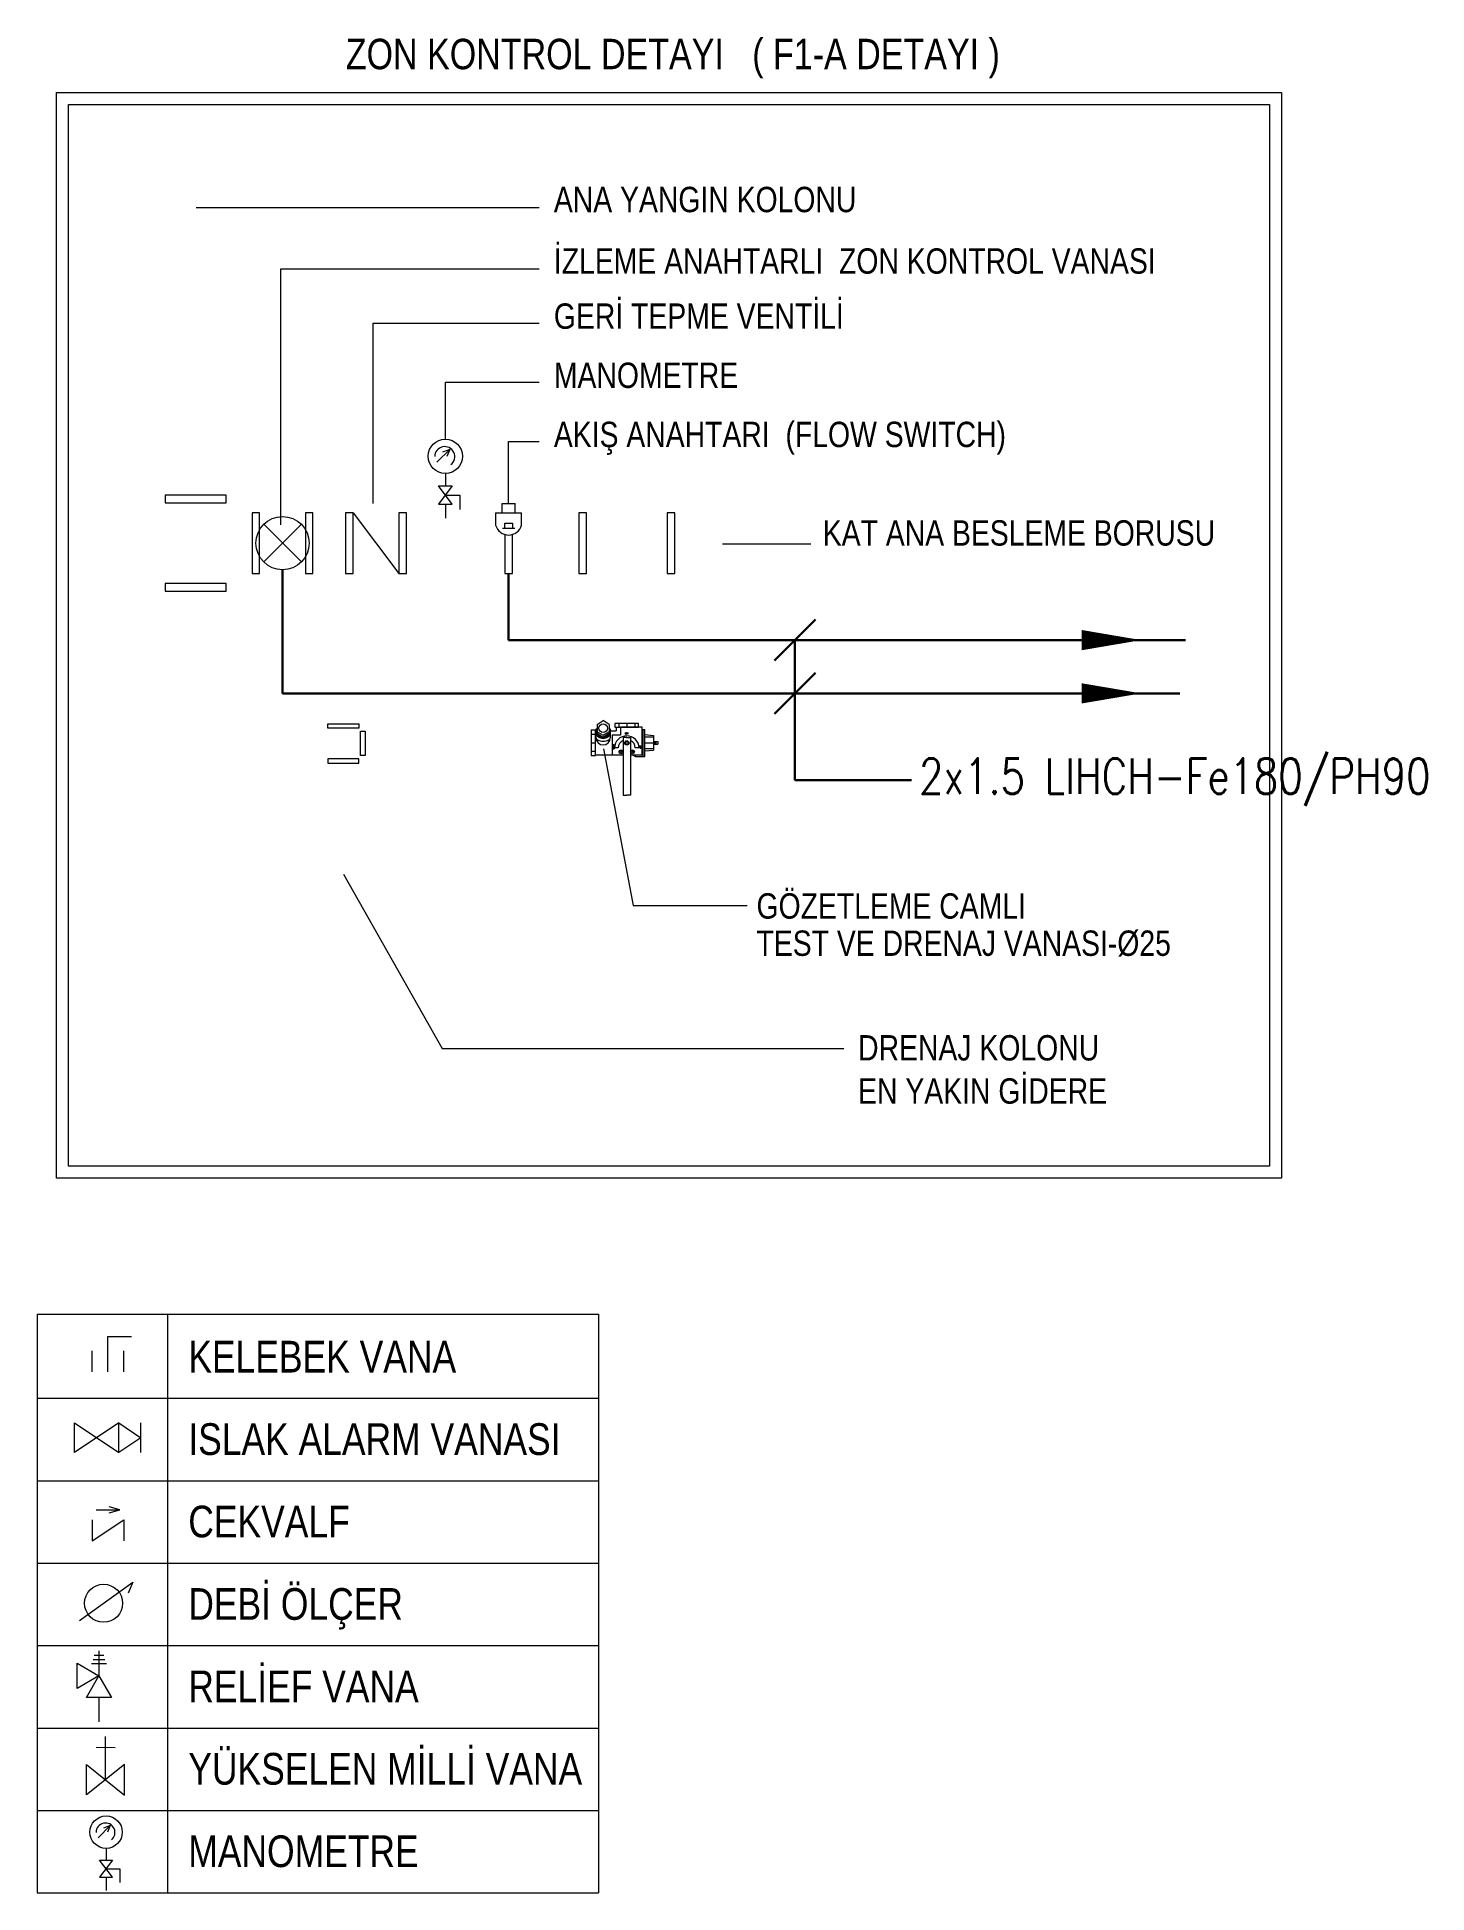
# Model space of a CAD drawing. Header units: metres. Extents: x -19121 to 152404, y -12107 to 46241.
# Drawn here: x -18874 to -16683, y 2478 to 5405 of the extents above; entities that cross this region are included whole.
import ezdxf

# ---------------------------------------------------------------- set-up
doc = ezdxf.new("R2010")
doc.units = ezdxf.units.M
doc.header["$LTSCALE"] = 50
doc.header["$MEASUREMENT"] = 0
doc.layers.get('0').update_dxf_attribs({"color": 9, "lineweight": 9})
for name, color, linetype, lineweight in [('E-MODÜL HATTI', 6, 'Continuous', 30), ('E-YAZI', 7, 'Continuous', 30), ('Y-LEGEND', 61, 'Continuous', 9), ('Y-VANA', 3, 'Continuous', 15)]:
    doc.layers.add(name, color=color, linetype=linetype, lineweight=lineweight)
doc.styles.add('Arial', font='arial.ttf', dxfattribs={"height": 2.5})
doc.styles.add('E-YAZI', font='txttw.shx', dxfattribs={"height": 200})
doc.styles.add('ROMANS', font='romans__.ttf', dxfattribs={"width": 0.7})

msp = doc.modelspace()

# ---------------------------------------------------------------- texts
at = {"layer": 'E-YAZI', "color": 3, "style": 'E-YAZI', "width": 0.8}
msp.add_text('2x1.5 LIHCH-Fe180/PH90', height=56, dxfattribs=at).set_placement((-17483.4, 4211.1))
at = {"layer": 'Y-LEGEND', "style": 'Arial', "width": 0.8}
for s, height, p in [('ZON KONTROL DETAYI   ( F1-A DETAYI )', 48.008, (-18387.3, 5354.2, 45.8)), ('ANA YANGIN KOLONU', 40.006, (-18059.2, 5128.7)), ('İZLEME ANAHTARLI  ZON KONTROL VANASI', 40.006, (-18059.2, 5031.7)), ('GERİ TEPME VENTİLİ', 40.006, (-18059.2, 4944.8)), ('MANOMETRE', 40.01, (-18059.2, 4851.5)), ('AKIŞ ANAHTARI  (FLOW SWITCH)', 40.006, (-18059.2, 4758.2)), ('KAT ANA BESLEME BORUSU', 40.006, (-17635.2, 4602.8)), ('GÖZETLEME CAMLI', 40.006, (-17739.7, 4014.5)), ('TEST VE DRENAJ VANASI-%%C25', 40.006, (-17739.7, 3955.8)), ('DRENAJ KOLONU', 40.006, (-17579.5, 3790.8)), ('EN YAKIN GİDERE', 40.006, (-17579.5, 3722.7)), ('KELEBEK VANA', 50, (-18635.6, 3298.7)), ('ISLAK ALARM VANASI', 50, (-18635.6, 3168.7)), ('CEKVALF', 50, (-18635.6, 3038.7)), ('DEBİ ÖLÇER', 50, (-18635.6, 2908.7)), ('RELİEF VANA', 50, (-18635.6, 2778.7)), ('YÜKSELEN MİLLİ VANA', 50, (-18635.6, 2648.7)), ('MANOMETRE', 50, (-18635.6, 2518.7))]:
    msp.add_text(s, height=height, dxfattribs=at).set_placement(p)

# ---------------------------------------------------------------- blocks, each defined once
blk = doc.blocks.new('K')
blk.add_lwpolyline([(0, 12.5), (-19.7, 12.5), (-19.7, -7.5)])
blk.add_lwpolyline([(9.4, 25), (-9.4, 25), (9.4, 0), (-9.4, 0)], close=True)
blk = doc.blocks.new('A$C75B759AB')
for p, q in [((3.6, 50.7), (-7, 40.1)), ((3.6, 50.7), (-2.3, 48.4)), ((3.6, 50.7), (1.2, 44.9)), ((0, 30.9), (0, 20.7)), ((0, 5.7), (0, -5.7))]:
    blk.add_line(p, q)
blk.add_circle((0, 45), 14.1)
blk.add_arc((-0.5, 44.7), 8.25, 307.8507, 180)
at = {"xscale": -0.6000000000058208, "yscale": 0.5999999999985448, "zscale": 0.6}
blk.add_blockref('K', (0, 5.7), dxfattribs=at)
blk = doc.blocks.new('Test&Drenaj Vanası')
at = {"layer": 'Y-VANA', "lineweight": 18}
for p, q in [((-34, 15.4), (-25.5, 15.4)), ((-34, 15.4), (-34, -34.8)), ((-34, 6.8), (-25.5, 6.8)), ((-25.5, -34.8), (-25.5, 15.4)), ((-25.5, 13.6), (-24.5, 13.6)), ((-24.5, 17.2), (-22.4, 17.2)), ((-24.5, 13.4), (-24.5, 17.2)), ((-24.5, 0), (-24.5, 13.4)), ((-22.4, 26.1), (-10.6, 33.3)), ((-22.4, 26.1), (-22.4, 11.6)), ((-22.4, 11.6), (-22.4, 8)), ((-22.4, 11.6), (-10.6, 4.9)), ((-22.4, 8), (-10.6, 1.3)), ((-20.5, 6.9), (-20.5, 2.5)), ((1.2, 26.1), (-10.6, 33.3)), ((1.2, 11.6), (-10.6, 4.9)), ((1.2, 8), (-10.6, 1.3)), ((-0.8, 6.9), (-0.8, 2.5)), ((1.2, 26.1), (1.2, 11.6)), ((1.2, 17.2), (3.3, 17.2)), ((1.2, 11.6), (1.2, 8)), ((3.3, 17.2), (3.3, 0)), ((3.3, 13.6), (14.5, 13.6)), ((7, 5.8), (7, -33.1)), ((23, 4.9), (7, 4.9)), ((12.4, 28), (12.4, 20.9)), ((58.5, 28), (12.4, 28)), ((12.4, 20.9), (58.5, 20.9)), ((14.5, 20.8), (14.5, 13.6)), ((20.1, 28), (20.1, 20.9)), ((23, 20.5), (23, 4.9)), ((27.4, 20.5), (23, 20.5)), ((65.4, 20.5), (27.4, 20.5)), ((33.4, 0.2), (28.1, 0.2)), ((28.1, 0.2), (28.1, -111.8)), ((35.4, 0.2), (31.1, 0.2)), ((35.4, 28), (35.4, 20.9)), ((35.4, 0.2), (39.8, 0.2)), ((37.5, 0.2), (42.8, 0.2)), ((42.8, 0.2), (42.8, -111.8)), ((50.8, 28), (50.8, 20.9)), ((58.5, 20.9), (58.5, 28)), ((65.4, -33.1), (65.4, 20.5)), ((66.8, 15.3), (65.4, 15.3)), ((66.8, 15.3), (66.8, -36.8)), ((70.6, 15.3), (66.8, 15.3)), ((70.4, 6.1), (87.4, 4.7)), ((70.6, -36.8), (70.6, 15.3)), ((70.6, 1.6), (87.4, 1.6)), ((87.4, 4.7), (87.4, -24.2)), ((-34, -9.7), (-25.5, -9.7)), ((-34, -26.2), (-25.5, -26.2)), ((-34, -34.8), (-25.5, -34.8)), ((-25.5, -33.1), (28.1, -33.1)), ((18.9, -19.9), (11.7, -19.9)), ((35.4, -7.1), (33, -8.7)), ((33, -8.7), (33, -11.8)), ((33, -11.8), (35.3, -12.8)), ((35.4, -7.1), (37.9, -8.7)), ((37.9, -11.8), (35.6, -12.8)), ((37.9, -8.7), (37.9, -11.8)), ((42.8, -33.1), (46.2, -33.1)), ((46.2, -33.1), (65.4, -33.1)), ((46.2, -33.1), (52.6, -36.8)), ((59.2, -19.9), (52, -19.9)), ((52.6, -36.8), (52.6, -33.1)), ((70.4, -25.5), (87.4, -24.2)), ((70.6, -9.7), (87.4, -9.7)), ((70.6, -21), (87.4, -21)), ((87.4, -7.2), (95.6, -7.2)), ((87.4, -12.3), (95.6, -12.3)), ((87.7, -7.2), (87.7, -12.3)), ((87.7, -7.6), (87.7, -12.7)), ((88.4, -7.2), (88.4, -12.3)), ((88.8, -7.2), (88.8, -12.3)), ((89.5, -7.2), (89.5, -12.3)), ((89.7, -7.2), (89.7, -12.3)), ((90.2, -7.2), (90.2, -12.3)), ((90.9, -7.2), (90.9, -12.3)), ((91.2, -7.2), (91.2, -12.3)), ((91.8, -7.2), (91.8, -12.3)), ((95.6, -7.2), (95.6, -12.3)), ((52.6, -36.8), (70.6, -36.8)), ((28.1, -111.8), (33.4, -111.8)), ((31.1, -111.8), (35.4, -111.8)), ((39.8, -111.8), (35.4, -111.8)), ((42.8, -111.8), (37.5, -111.8))]:
    blk.add_line(p, q, dxfattribs=at)
for points in [[(-24.5, 0, 0.1835), (-23.7, -2.2, 0.102418), (-20.4, -4.6, 0.061498), (-16.2, -5.9, 0.047772), (-10.6, -6.5, 0.047772), (-5, -5.9, 0.061498), (-0.8, -4.6, 0.102418), (2.4, -2.2, 0.1835), (3.3, 0, 0.1835)], [(-22.8, 11.8, 0.113266), (-23.6, 8.6, 0.126663)], [(-23.6, 8.6, 0.126663), (-22.6, 5, 0.106049), (-19.8, 1.6, 0.085856), (-15.7, -0.4, 0.07555), (-10.6, -1.2, 0.07555), (-5.4, -0.4, 0.085856), (-1.4, 1.6, 0.106049), (1.5, 5, 0.126663), (2.4, 8.6, 0.113266), (1.7, 11.8, 0.106049)], [(-20.5, 5.8, 0.032831), (-19.4, 4.9, 0.085856), (-15.3, 2.8, 0.047675), (-12.1, 2.1, 0.07555)], [(-20.5, 4.6, 0.021497), (-19.8, 4.1, 0.085856), (-15.7, 2, 0.07555), (-10.6, 1.2, 0.07555), (-5.4, 2, 0.085856), (-1.4, 4.1, 0.017822), (-0.8, 4.5, 0.126663)], [(-20.5, 4.2, 0.021497), (-19.8, 3.6, 0.085856), (-15.7, 1.5, 0.07555), (-10.6, 0.8, 0.07555), (-5.4, 1.5, 0.085856), (-1.4, 3.6, 0.017822), (-0.8, 4.1, 0.126663)], [(-20.5, 3.5, 0.021497), (-19.8, 2.9, 0.085856), (-15.7, 0.8, 0.07555), (-10.6, 0.1, 0.07555), (-5.4, 0.8, 0.085856), (-1.4, 2.9, 0.017822), (-0.8, 3.4, 0.126663)], [(-20.5, 2.9, 0.021497), (-19.8, 2.3, 0.085856), (-15.7, 0.3, 0.07555), (-10.6, -0.5, 0.07555), (-5.4, 0.3, 0.085856), (-1.4, 2.3, 0.017822), (-0.8, 2.8, 0.126663)], [(-9.2, 2, 0.061511), (-5.1, 2.8, 0.085856), (-1, 4.9, 0.007068), (-0.8, 5.1, 0.126663)], [(-7.5, 3, 0.035873), (-5.1, 3.6, 0.085856), (-1, 5.7, 0.007068), (-0.8, 5.9, 0.126663)]]:
    blk.add_lwpolyline(points, format="xyb", dxfattribs=at)
for centre, radius in [((-10.6, 18.7), 8.44), ((24.1, -27.3), 3.7), ((24.1, -27.3), 1.5), ((35.4, -10.1), 4.33), ((46.6, -27.3), 3.7), ((46.6, -27.3), 1.5)]:
    blk.add_circle(centre, radius, dxfattribs=at)
for centre, radius, start, end in [((-10.6, 0), 13.9, 180, 0), ((-19.9, 9.6), 3.84, 131.4389, 195.7085), ((35.4, -19.9), 23.8, 0, 180), ((35.4, -20.1), 16.6, 116.2641, 179.2014), ((35.4, -20.1), 16.6, 0.7986, 63.7359)]:
    blk.add_arc(centre, radius, start, end, dxfattribs=at)
at = {"layer": 'Y-VANA', "lineweight": 18, "style": 'ROMANS'}
blk.add_text('TEST', height=2.3, dxfattribs=at).set_placement((31.2, 7.3))
for s, p in [('DRAIN', (10.6, -21.7)), ('OFF', (63.1, -20.4))]:
    blk.add_text(s, height=2.3, rotation=90, dxfattribs=at).set_placement(p)
blk = doc.blocks.new('A$C66241EC0')
at = {"linetype": 'Continuous'}
for p, q in [((200, -66), (0, 67)), ((0, 67), (0, -66)), ((200, 67), (200, -66))]:
    blk.add_line(p, q, dxfattribs=at)
blk = doc.blocks.new('A$C0B325108')
for p, q in [((-17.5, 23.3), (-17.5, 0)), ((17.5, 23.3), (17.5, 0))]:
    blk.add_line(p, q)
blk.add_lwpolyline([(0, 0), (0, 39), (26.3, 39)])
blk = doc.blocks.new('A$C534F1FFE')
at = {"linetype": 'Continuous'}
for p, q in [((11.7, 35), (-11.7, 35)), ((-11.7, 17.5), (0, 35)), ((0, 35), (11.7, 17.5)), ((11.7, 17.5), (-11.7, 17.5))]:
    blk.add_line(p, q, dxfattribs=at)
blk.add_lwpolyline([(-11.7, 17.5), (11.7, -17.5), (-11.7, -17.5), (11.7, 17.5)], close=True, dxfattribs=at)
blk = doc.blocks.new('A$C6A667673')
for p, q in [((0, 0), (0, 28.4)), ((6.3, 21.1), (-6.3, 21.1))]:
    blk.add_line(p, q)
blk.add_lwpolyline([(12.5, 10), (-12.5, -10), (-12.5, 10), (12.5, -10)], close=True)
blk = doc.blocks.new('A$C26A76201')
at = {"layer": 'Y-VANA'}
blk.add_blockref('A$C6A667673', (0, -14.2), dxfattribs=at)
blk = doc.blocks.new('A$C09612243')
at = {"xscale": 0.8000000000001818, "yscale": 0.8000000000001818, "zscale": 0.8000000000001818}
blk.add_blockref('A$C26A76201', (9.99, 11.36), dxfattribs=at)
blk = doc.blocks.new('A$C3DDA2012')
at = {"xscale": 2.400000000001455, "yscale": 2.400000000001455, "zscale": 2.400000000001455}
blk.add_blockref('A$C09612243', (0, 19.3), dxfattribs=at)
blk = doc.blocks.new('reılfvana')
at = {"linetype": 'Continuous'}
for p, q in [((6.4, 51), (-6.5, 51)), ((5.1, 54.5), (-5.2, 54.5)), ((4.1, 58.2), (-4.2, 58.2)), ((0, 62.2), (0, 40.2)), ((19, 51.2), (0, 40.2)), ((19, 29.2), (19, 51.2)), ((0, 40.2), (-11, 21.2)), ((0, 40.2), (19, 29.2)), ((11, 21.2), (0, 40.2)), ((-11, 21.2), (11, 21.2)), ((0, 21.2), (0, 0))]:
    blk.add_line(p, q, dxfattribs=at)

# ---------------------------------------------------------------- linework, layer by layer
at = {"layer": 'E-MODÜL HATTI', "ltscale": 50}
for p, q in [((-18487, 4564.7), (-18487, 4369.8)), ((-18130.6, 4558.7), (-18130.6, 4453.8)), ((-18130.6, 4453.8), (-17063.2, 4453.8)), ((-18487, 4369.8), (-17072.2, 4369.8))]:
    msp.add_line(p, q, dxfattribs=at)
for points in [[(-17133.2, 4453.8, 0, 32, 0), (-17227.3, 4453.8, 0, 0, 0)], [(-17133.2, 4369.8, 0, 32, 0), (-17227.3, 4369.8, 0, 0, 0)]]:
    msp.add_lwpolyline(points, format="xyseb", dxfattribs=at)
at = {"layer": 'E-YAZI', "color": 3}
for p, q in [((-17646.9, 4486.1), (-17711.5, 4421.5)), ((-17679.2, 4232.8), (-17679.2, 4453.8)), ((-17646.9, 4402.1), (-17711.5, 4337.5)), ((-17495.2, 4232.8), (-17679.2, 4232.8))]:
    msp.add_line(p, q, dxfattribs=at)
at = {"layer": 'Y-LEGEND'}
for p, q in [((-18623.3, 5136.2), (-18082.4, 5136.2)), ((-18489.7, 4635.8), (-18489.7, 5039.3)), ((-18489.7, 5039.3), (-18082.4, 5039.3)), ((-18344.1, 4953.7), (-18082.4, 4953.7)), ((-18344.1, 4669.1), (-18344.1, 4953.7)), ((-18230.3, 4860.4), (-18082.4, 4860.4)), ((-18230.3, 4770.9), (-18230.3, 4860.4)), ((-18130.6, 4669.1), (-18130.6, 4767)), ((-18130.6, 4767), (-18082.4, 4767)), ((-17793.2, 4605.9), (-17654.2, 4605.9)), ((-17980.8, 4282.2), (-17934, 4035.2)), ((-18391.1, 4084.8), (-18235.2, 3809.7)), ((-17934, 4035.2), (-17754.3, 4035.2)), ((-18235.2, 3809.7), (-17602.2, 3809.7)), ((-18874, 3390.7), (-17988.9, 3390.7)), ((-18874, 3390.7), (-17988.9, 3390.7)), ((-18874, 3390.7), (-17988.9, 3390.7)), ((-18874, 3390.7), (-17988.9, 3390.7)), ((-18874, 3390.7), (-17988.9, 3390.7)), ((-18874, 3390.7), (-17988.9, 3390.7)), ((-18874, 3390.7), (-17988.9, 3390.7)), ((-18874, 3390.7), (-18874, 2478)), ((-18668.4, 3390.7), (-18668.4, 2478)), ((-17988.9, 3390.7), (-17988.9, 2478)), ((-18874, 3258), (-17988.9, 3258)), ((-18874, 3128), (-17988.9, 3128)), ((-18874, 2998), (-17988.9, 2998)), ((-18874, 2868), (-17988.9, 2868)), ((-18874, 2738), (-17988.9, 2738)), ((-18874, 2608), (-17988.9, 2608)), ((-18874, 2478), (-17988.9, 2478))]:
    msp.add_line(p, q, dxfattribs=at)
for points in [[(-16911.8, 3605.2), (-18843.6, 3605.2), (-18843.6, 5317.5), (-16911.8, 5317.5)], [(-16931, 3624.4), (-18824.4, 3624.4), (-18824.4, 5298.3), (-16931, 5298.3)]]:
    msp.add_lwpolyline(points, close=True, dxfattribs=at)
at = {"layer": 'Y-VANA'}
for p, q in [((-18451, 4654.7), (-18451, 4558.7)), ((-18439, 4654.7), (-18451, 4654.7)), ((-18439, 4558.7), (-18439, 4654.7)), ((-18375.7, 4654.7), (-18303.7, 4558.7)), ((-18303.7, 4654.7), (-18303.7, 4558.7)), ((-18291.7, 4654.7), (-18303.7, 4654.7)), ((-18291.7, 4558.7), (-18291.7, 4654.7)), ((-18151, 4654.7), (-18110.2, 4654.7)), ((-18151, 4654.7), (-18151, 4635.1)), ((-18140.8, 4669.1), (-18120.4, 4669.1)), ((-18140.8, 4654.7), (-18140.8, 4669.1)), ((-18120.4, 4654.7), (-18120.4, 4669.1)), ((-18110.2, 4635.1), (-18110.2, 4654.7)), ((-18019.9, 4654.7), (-18019.9, 4558.7)), ((-18007.9, 4654.7), (-18019.9, 4654.7)), ((-18007.9, 4558.7), (-18007.9, 4654.7)), ((-17868.6, 4654.7), (-17880.6, 4654.7)), ((-17880.6, 4654.7), (-17880.6, 4558.7)), ((-17868.6, 4558.7), (-17868.6, 4654.7)), ((-18457.3, 4577), (-18516.7, 4636.4)), ((-18516.7, 4577), (-18457.3, 4636.4)), ((-18140.2, 4630.5), (-18121, 4630.5)), ((-18136.6, 4638.2), (-18124.6, 4638.2)), ((-18136.6, 4630.5), (-18136.6, 4638.2)), ((-18124.6, 4638.2), (-18124.6, 4630.5)), ((-18136.6, 4620.4), (-18136.6, 4558.7)), ((-18124.6, 4558.7), (-18124.6, 4620.4)), ((-18451, 4558.7), (-18439, 4558.7)), ((-18303.7, 4558.7), (-18291.7, 4558.7)), ((-18136.6, 4558.7), (-18124.6, 4558.7)), ((-18019.9, 4558.7), (-18007.9, 4558.7)), ((-17880.6, 4558.7), (-17868.6, 4558.7)), ((-18415.4, 4314.8), (-18415.4, 4322)), ((-18415.4, 4322), (-18366.9, 4322)), ((-18366.9, 4314.8), (-18415.4, 4314.8)), ((-18366.9, 4322), (-18366.9, 4314.8)), ((-18363.9, 4310), (-18356.7, 4310)), ((-18363.9, 4271.6), (-18363.9, 4310)), ((-18356.7, 4310), (-18356.7, 4271.6)), ((-18415.4, 4266.8), (-18415.4, 4259.6)), ((-18366.9, 4266.8), (-18415.4, 4266.8)), ((-18415.4, 4259.6), (-18366.9, 4259.6)), ((-18366.9, 4259.6), (-18366.9, 4266.8)), ((-18356.7, 4271.6), (-18363.9, 4271.6)), ((-18780.8, 3082.1), (-18743.3, 3082.1))]:
    msp.add_line(p, q, dxfattribs=at)
at = {"layer": 'Y-VANA', "linetype": 'Continuous'}
for p, q in [((-18807, 2907.4), (-18723.3, 2968)), ((-18723.3, 2968), (-18730.4, 2950.6))]:
    msp.add_line(p, q, dxfattribs=at)
at = {"layer": 'Y-VANA'}
for points in [[(-18672, 4670.3), (-18576, 4670.3), (-18576, 4682.3), (-18672, 4682.3)], [(-18523.1, 4558.7), (-18523.1, 4654.7), (-18535.1, 4654.7), (-18535.1, 4558.7)], [(-18375.7, 4558.7), (-18375.7, 4654.7), (-18387.7, 4654.7), (-18387.7, 4558.7)], [(-18672, 4531), (-18576, 4531), (-18576, 4543), (-18672, 4543)]]:
    msp.add_lwpolyline(points, close=True, dxfattribs=at)
msp.add_lwpolyline([(-18760.6, 3077.4), (-18743.3, 3082.1), (-18760.6, 3086.7)], dxfattribs=at)
msp.add_circle((-18487, 4606.7), 42, dxfattribs=at)
at = {"layer": 'Y-VANA', "linetype": 'Continuous'}
msp.add_circle((-18769.2, 2934.8), 30, dxfattribs=at)
at = {"layer": 'Y-VANA'}
msp.add_arc((-18130.6, 4640.7), 21.2, 195.3193, 344.6807, dxfattribs=at)

# ---------------------------------------------------------------- block references
for name, p, xscale, yscale, zscale in [('A$C75B759AB', (-18230.3, 4657.3), 1.920312241950362, 1.920312241950362, 1.920310321656381), ('Test&Drenaj Vanası', (-17972.9, 4299.8), 0.8100012960020191, 0.8100012960020191, 0.8100012960020191), ('A$C0B325108', (-18762.6, 3299.9), 1.426291647693508, 1.426291647693508, 1.426291647693508), ('A$C66241EC0', (-18737.2, 3049.6), -0.2496012880576288, 0.2496012879412133, 0.2496012879400252), ('reılfvana', (-18776.5, 2747.9), -1.800002880004608, 1.800002880004608, 1.800002880004608), ('A$C75B759AB', (-18765.2, 2492.2), 1.812590312758876, 1.812590312758876, 1.812590312758876)]:
    msp.add_blockref(name, p, dxfattribs=dict(at, xscale=xscale, yscale=yscale, zscale=zscale))
at = {"layer": 'Y-VANA', "xscale": 2.00000320000512, "yscale": 2.00000320000512, "zscale": 2.00000320000512, "rotation": 270}
msp.add_blockref('A$C534F1FFE', (-18780.2, 3195.9), dxfattribs=at)
at = {"layer": 'Y-VANA', "ltscale": 0.1, "xscale": 1.25014626069394, "yscale": 1.25014626069394, "zscale": 1.25014626069394, "rotation": 359.9320860085631}
msp.add_blockref('A$C3DDA2012', (-18796, 2632.3), dxfattribs=at)

msp.set_redraw_order([(e.dxf.handle, doc.entitydb.next_handle()) for e in msp.query("TEXT MTEXT ATTDEF DIMENSION ARC_DIMENSION")])  # texts and dimensions are drawn at this point

doc.saveas('drawing.dxf')
